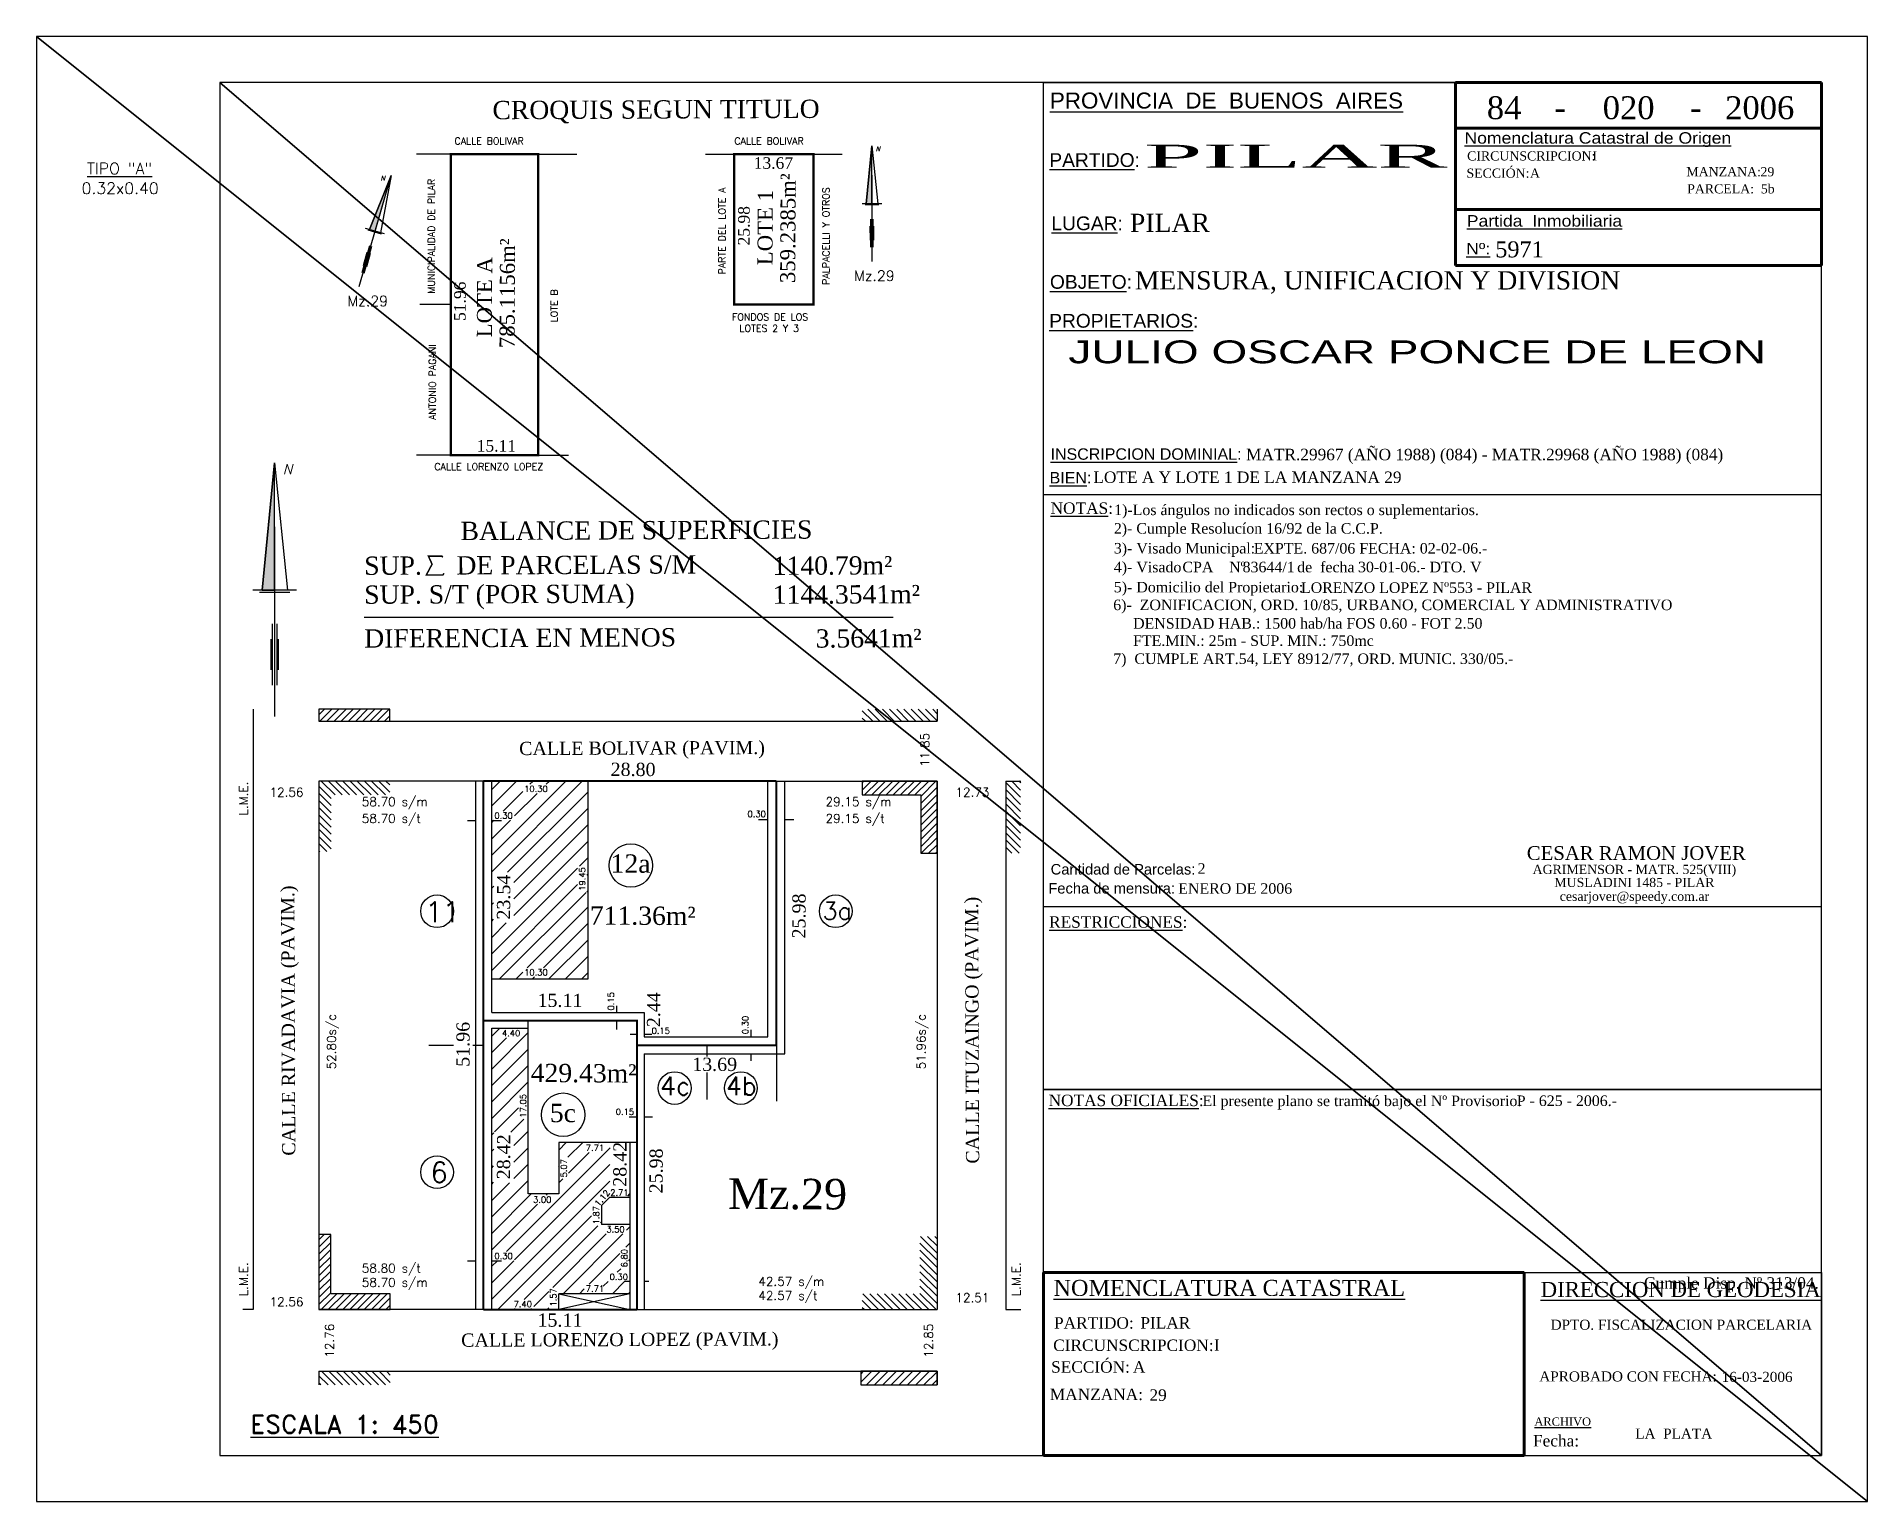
# Model space of a CAD drawing. Extents: x 18 to 418, y -9 to 311.
import ezdxf
from ezdxf.enums import TextEntityAlignment as Align

# ---------------------------------------------------------------- set-up
doc = ezdxf.new("R2010")
doc.units = 0
doc.linetypes.add('ACAD_ISO10W100', pattern=[18.5, 12, -3, 0.5, -3])
doc.layers.get('0').update_dxf_attribs({"linetype": 'CONTINUOUS'})
doc.layers.add('CARATULA', color=7, linetype='CONTINUOUS')
doc.layers.add('OTROS', color=3, linetype='CONTINUOUS')
doc.styles.add('ARIAL', font='Arial')
doc.styles.add('ROMAND', font='romand.shx', dxfattribs={"height": 4})
doc.styles.get("Standard").update_dxf_attribs({"font": 'ISOCP.shx'})
doc.styles.add('STYLE1', font='simplex.shx')
doc.styles.add('STYLE2', font='italic.shx')
doc.styles.add('STYLE6', font='Times New Roman')
doc.styles.add('Time New Roman', font='Times New Roman')
doc.styles.add('Times New Roman', font='Times New Roman')
pattern_1 = [(45, (3108.493, 1582.2333), (-0.7856734, 0.7856734), [])]

msp = doc.modelspace()

# ---------------------------------------------------------------- texts
at = {"linetype": 'CONTINUOUS', "ltscale": 0.01}
for s, height, rotation, style, p in [('CROQUIS SEGUN TITULO', 4, 0.2378, 'STYLE6', (117.55, 292.55)), ('CALLE BOLIVAR', 1.518, 359.9899, 'STYLE1', (109.25, 287.05)), ('CALLE BOLIVAR', 1.518, 359.9899, 'STYLE1', (170.4, 287.05)), ('13.67', 2.53, 359.6998, 'STYLE6', (174.63, 281.75)), ('359.2385m²', 3.289, 89.6998, 'STYLE6', (183.68, 256.75)), ('MUNICIPALIDAD DE PILAR', 1.518, 89.9899, 'STYLE1', (104.96, 254.43)), ('PARTE DEL LOTE A', 1.518, 89.9899, 'STYLE1', (168.45, 258.64)), ('LOTE 1', 3.289, 89.6998, 'STYLE6', (178.73, 260.66)), ('PALPACELLI Y OTROS', 1.518, 89.9899, 'STYLE1', (191.19, 256.36)), ('25.98', 2.53, 89.6998, 'STYLE6', (173.72, 264.98)), ('785.1156m²', 3.289, 89.6998, 'STYLE6', (122.37, 242.54)), ('LOTE A', 3.289, 89.6998, 'STYLE6', (117.42, 244.91)), ('51.96', 2.53, 89.6998, 'STYLE6', (111.67, 248.48)), ('Mz.29', 2.277, 359.9899, 'STYLE1', (196.56, 257.22)), ('Mz.29', 2.277, 359.9899, 'STYLE1', (85.87, 251.7)), ('LOTE B', 1.518, 89.9899, 'STYLE1', (131.79, 248.17)), ('FONDOS DE LOS', 1.518, 359.9899, 'STYLE1', (169.88, 248.57)), ('LOTES 2 Y 3', 1.518, 359.9899, 'STYLE1', (171.51, 246.13)), ('ANTONIO PAGANI', 1.518, 89.9899, 'STYLE1', (105.17, 226.86)), ('15.11', 2.53, 359.6998, 'STYLE6', (114.1, 219.96)), ('CALLE LORENZO LOPEZ', 1.518, 359.9899, 'STYLE1', (104.85, 215.9)), ('BALANCE DE SUPERFICIES', 4, 0.2378, 'STYLE6', (110.58, 200.61)), ('SUP.     DE PARCELAS S/M', 4, 0.2378, 'STYLE6', (89.54, 193.01)), ('1140.79m²', 4, 0.2378, 'STYLE6', (178.78, 193.01)), ('SUP. S/T (POR SUMA)', 4, 0.2378, 'STYLE6', (89.54, 186.69)), ('1144.3541m²', 4, 0.2378, 'STYLE6', (178.78, 186.69)), ('DIFERENCIA EN MENOS', 4, 0.2378, 'STYLE6', (89.54, 177.12)), ('3.5641m²', 4, 0.2378, 'STYLE6', (188.18, 177.12)), ('CALLE BOLIVAR (PAVIM.)', 2.8889, 0.2378, 'STYLE6', (123.39, 153.64)), ('11.85', 1.92, 89.9899, 'STYLE1', (212.97, 151.09)), ('28.80', 2.889, 359.6998, 'STYLE6', (143.36, 149.1)), ('L.M.E.', 1.92, 89.9899, 'STYLE1', (64.11, 140.42)), ('12.56', 1.92, 359.9899, 'STYLE1', (68.85, 144.56)), ('58.70 s/m', 1.92, 359.9899, 'STYLE1', (89, 142.5)), ('10.30', 1.333, 359.9899, 'STYLE1', (124.48, 145.59)), ('29.15 s/m', 1.92, 359.9899, 'STYLE1', (190.33, 142.5)), ('12.73', 1.92, 359.9899, 'STYLE1', (218.71, 144.56)), ('58.70 s/t', 1.92, 359.9899, 'STYLE1', (89, 138.84)), ('0.30', 1.333, 359.9899, 'STYLE1', (117.98, 139.76)), ('0.30', 1.333, 359.9899, 'STYLE1', (173.28, 140.11)), ('29.15 s/t', 1.92, 359.9899, 'STYLE1', (190.33, 138.84)), ('12a', 4, 359.6998, 'STYLE6', (143.35, 127.98)), ('19.45', 1.333, 89.9899, 'STYLE1', (137.83, 124)), ('CALLE RIVADAVIA (PAVIM.)', 2.8889, 90.2378, 'STYLE6', (74.48, 66.13)), ('23.54', 2.889, 89.6998, 'STYLE6', (121.4, 117.7)), ('11', 4.444, 359.9899, 'STYLE1', (102.86, 117.17)), ('711.36m²', 4, 359.6998, 'STYLE6', (138.81, 116.62)), ('25.98', 2.889, 89.6998, 'STYLE6', (185.93, 113.58)), ('3a', 3.811, 359.9899, 'STYLE1', (189.69, 117.72)), ('CALLE ITUZAINGO (PAVIM.)', 2.8889, 90.2378, 'STYLE6', (223.9, 64.4)), ('10.30', 1.333, 359.9899, 'STYLE1', (124.48, 105.52)), ('15.11', 2.889, 359.6998, 'STYLE6', (127.38, 98.65)), ('0.15', 1.333, 89.9899, 'STYLE1', (144.1, 97.85)), ('2.44', 2.889, 89.6998, 'STYLE6', (154.18, 94.2)), ('52.80s/c', 1.92, 89.9899, 'STYLE1', (83.32, 84.98)), ('0.30', 1.333, 89.9899, 'STYLE1', (173.45, 92.67)), ('51.96s/c', 1.92, 89.9899, 'STYLE1', (212.16, 84.98)), ('51.96', 2.889, 89.6998, 'STYLE6', (112.52, 85.54)), ('4.40', 1.333, 359.9899, 'STYLE1', (119.62, 92.22)), ('0.15', 1.333, 359.9899, 'STYLE1', (152.32, 92.74)), ('429.43m²', 4, 359.6998, 'STYLE6', (125.89, 82.22)), ('13.69', 2.889, 359.6998, 'STYLE6', (161.18, 84.67)), ('4c', 4.011, 359.9899, 'STYLE1', (154.22, 79.36)), ('4b', 4.011, 359.9899, 'STYLE1', (168.57, 79.36)), ('17.05', 1.333, 89.9899, 'STYLE1', (124.92, 74.45)), ('5c', 4, 359.6998, 'STYLE6', (130.08, 73.47)), ('0.15', 1.333, 359.9899, 'STYLE1', (144.49, 75.05)), ('28.42', 2.889, 89.6998, 'STYLE6', (121.4, 60.96)), ('7.71', 1.333, 359.9899, 'STYLE1', (137.95, 67.18)), ('28.42', 2.889, 89.6998, 'STYLE6', (146.82, 59.33)), ('6', 4.44, 359.9899, 'STYLE1', (103.99, 60.25)), ('5.07', 1.333, 89.9899, 'STYLE1', (133.81, 61.38)), ('25.98', 2.889, 89.6998, 'STYLE6', (154.71, 57.89)), ('Mz.29', 6.667, 359.6998, 'STYLE6', (169.01, 54.51)), ('3.00', 1.333, 359.9899, 'STYLE1', (126.43, 55.85)), ('1.12', 1.333, 49.848, 'STYLE1', (140.72, 54.91)), ('2.71', 1.333, 359.9899, 'STYLE1', (143.28, 57.39)), ('1.87', 1.333, 89.9899, 'STYLE1', (140.88, 51.12)), ('3.50', 1.333, 359.9899, 'STYLE1', (142.44, 49.36)), ('0.30', 1.333, 359.9899, 'STYLE1', (117.98, 43.53)), ('6.80', 1.333, 89.9899, 'STYLE1', (147.01, 41.73)), ('L.M.E.', 1.92, 89.9899, 'STYLE1', (64.11, 35.4)), ('58.80 s/t', 1.92, 359.9899, 'STYLE1', (89, 40.58)), ('0.30', 1.333, 359.9899, 'STYLE1', (143.14, 38.98)), ('L.M.E.', 1.92, 89.9899, 'STYLE1', (232.92, 35.4)), ('58.70 s/m', 1.92, 359.9899, 'STYLE1', (89, 37.48)), ('1.57', 1.333, 89.9899, 'STYLE1', (131.52, 33.17)), ('7.71', 1.333, 359.9899, 'STYLE1', (137.95, 36.4)), ('42.57 s/m', 1.92, 359.9899, 'STYLE1', (175.65, 37.7)), ('42.57 s/t', 1.92, 359.9899, 'STYLE1', (175.65, 34.6)), ('12.51', 1.92, 359.9899, 'STYLE1', (218.71, 34.14)), ('12.56', 1.92, 359.9899, 'STYLE1', (68.85, 33.24)), ('7.40', 1.333, 359.9899, 'STYLE1', (122.17, 33.04)), ('12.76', 1.92, 89.9899, 'STYLE1', (82.91, 22.01)), ('15.11', 2.889, 359.6998, 'STYLE6', (127.38, 28.79)), ('12.85', 1.92, 89.9899, 'STYLE1', (213.8, 22.01)), ('CALLE LORENZO LOPEZ (PAVIM.)', 2.8889, 0.2378, 'STYLE6', (110.72, 24.38))]:
    msp.add_text(s, height=height, rotation=rotation, dxfattribs=dict(at, style=style)).set_placement(p)
at = {"style": 'STYLE2'}
for height, p in [(0.991, (201.28, 285.3)), (0.991, (93.12, 278.9)), (2.18, (71.73, 214.35))]:
    msp.add_text('N', height=height, rotation=359.9767, dxfattribs=at).set_placement(p, align=Align.BOTTOM_LEFT)
at = {"layer": 'CARATULA', "color": 2, "style": 'ROMAND'}
for s, p in [('%%uTIPO "A"', (28.97, 280.53)), ('0.32x0.40', (27.79, 276.23))]:
    msp.add_text(s, height=2.5, dxfattribs=at).set_placement(p)
at = {"layer": 'CARATULA', "color": 3, "linetype": 'CONTINUOUS', "style": 'ROMAND'}
msp.add_text('%%UESCALA 1: 450', height=4, dxfattribs=at).set_placement((64.66, 5.45))

# ---------------------------------------------------------------- blocks, each defined once
blk = doc.blocks.new('MENS-V1-MA')
at = {"layer": 'CARATULA', "color": 8}
for p, q in [((0, 90), (90, 90)), ((0, 90), (90, 90)), ((0, 0), (0, 90)), ((90, 50), (90, 90)), ((90, 90), (90, 50)), ((90, 50), (170, 50)), ((170, 0), (170, 50)), ((0, 0), (170, 0)), ((0, 0), (170, 0))]:
    blk.add_line(p, q, dxfattribs=at)
at = {"layer": 'CARATULA', "color": 2, "style": 'ARIAL'}
for s, height, p in [('%%uPROVINCIA  DE  BUENOS  AIRES', 3.5, (1.39, 84.29)), ('%%uPARTIDO%%U:', 3, (1.27, 71.54)), ('%%uLUGAR%%U:', 3, (1.72, 57.71)), ('%%uOBJETO%%U:', 3, (1.4, 44.92)), ('%%UPROPIETARIOS%%U:', 3, (1.24, 36.42)), ('%%uINSCRIPCION DOMINIAL%%U:', 2.5, (1.54, 7.56)), ('%%uBIEN%%U:', 2.5, (1.33, 2.39))]:
    blk.add_text(s, height=height, dxfattribs=at).set_placement(p)
at = {"layer": 'CARATULA', "color": 3, "style": 'Time New Roman', "width": 2.122402}
blk.add_attdef('PARTIDO', text='', height=5, dxfattribs=at).set_placement((21.95, 71.39), (88.23, 71.39), align=Align.FIT)
at = {"layer": 'CARATULA', "color": 3, "style": 'Time New Roman'}
for tag, p, height in [('LUGAR', (18.87, 57.31), 4), ('OBJETO', (19.93, 44.75), 4), ('INSCRIPCIONDOMINIAL', (44.25, 7.46), 2.5), ('BIEN', (10.89, 2.5), 2.5)]:
    blk.add_attdef(tag, p, '', height=height, dxfattribs=at)
at = {"layer": 'CARATULA', "color": 6, "style": 'ARIAL'}
for tag, width, p, p2 in [('PROPIETARIORENGLÓN1', 1.798407, (5.41, 28.64), (157.87, 28.64)), ('PROPIETARIORENGLÓN2', 1.805511, (5.41, 20.74), (160.09, 20.74)), ('PROPIETARIORENGLÓN3', 1.807334, (5.41, 12.32), (160.34, 12.32))]:
    blk.add_attdef(tag, text='', height=5, dxfattribs=dict(at, width=width)).set_placement(p, p2, align=Align.FIT)
blk = doc.blocks.new('MENS-V4-MA')
at = {"layer": 'CARATULA', "color": 8}
for p, q in [((0, 40), (170, 40)), ((0, 40), (170, 40)), ((0, 0), (0, 40)), ((170, 0), (170, 40)), ((0, 0), (170, 0)), ((170, 0), (0, 0))]:
    blk.add_line(p, q, dxfattribs=at)
at = {"layer": 'CARATULA', "color": 2, "style": 'Time New Roman'}
blk.add_text('%%uRESTRICCIONES%%U:', height=2.5, dxfattribs=at).set_placement((1.22, 35.33))
at = {"layer": 'CARATULA', "color": 3, "style": 'Time New Roman'}
for tag, p in [('RESTRICCION01', (1.84, 30.77)), ('RESTRICCION02', (1.84, 27.01)), ('RESTRICCION03', (1.84, 23.14)), ('RESTRICCION04', (1.84, 19.26)), ('RESTRICCION05', (1.84, 15.34)), ('RESTRICCION06', (1.84, 11.47)), ('RESTRICCION07', (1.84, 7.56)), ('RESTRICCION08', (1.84, 3.65))]:
    blk.add_attdef(tag, p, '', height=2.3, dxfattribs=at)
blk = doc.blocks.new('MENS-V5-MA')
at = {"layer": 'CARATULA', "color": 8}
for p, q in [((0, 40), (170, 40)), ((0, 0), (0, 40)), ((170, 0), (170, 40)), ((0, 0), (170, 0))]:
    blk.add_line(p, q, dxfattribs=at)
at = {"layer": 'CARATULA', "color": 2, "style": 'Time New Roman'}
blk.add_text('%%UNOTAS OFICIALES%%U:', height=2.5, dxfattribs=at).set_placement((1.1, 36.36))
at = {"layer": 'CARATULA', "color": 3, "style": 'Time New Roman'}
blk.add_text('El presente plano se tramitó bajo el Nº Provisorio:', height=2.3, dxfattribs=at).set_placement((34.73, 36.36))
for tag, p in [('NROPROVISORIO', (103.39, 36.38)), ('NOTAOFICIAL01', (1.43, 31.27)), ('NOTAOFICIAL02', (1.64, 27.52)), ('NOTAOFICIAL03', (1.64, 24.04)), ('NOTAOFICIAL04', (1.64, 20.53)), ('NOTAOFICIAL05', (1.63, 16.8)), ('NOTAOFICIAL06', (1.64, 12.93)), ('NOTAOFICIAL07', (1.64, 9.11)), ('NOTAOFICIAL08', (1.64, 5.28))]:
    blk.add_attdef(tag, p, '', height=2.3, dxfattribs=at)
blk = doc.blocks.new('MENS-V6-MA')
at = {"layer": 'CARATULA', "color": 8, "lineweight": 80}
for p, q in [((105, 40), (0, 40)), ((0, 40), (0, 0)), ((105, 0), (105, 40)), ((105, 0), (0, 0))]:
    blk.add_line(p, q, dxfattribs=at)
at = {"layer": 'CARATULA', "color": 3, "style": 'Time New Roman'}
blk.add_text('%%UNOMENCLATURA CATASTRAL', height=3.5, dxfattribs=at).set_placement((2.19, 34.89))
at = {"layer": 'CARATULA', "color": 2, "linetype": 'CONTINUOUS', "lineweight": 25, "style": 'Times New Roman'}
for s, p in [('PARTIDO:', (2.29, 27.74)), ('CIRCUNSCRIPCION:', (2.12, 22.86))]:
    blk.add_text(s, height=2.5, dxfattribs=at).set_placement(p)
at = {"layer": 'CARATULA', "color": 3, "linetype": 'CONTINUOUS', "lineweight": 25, "style": 'Times New Roman'}
for tag, p in [('EXALTACION_DE_LA_CRUZ_XXXXXXX', (21.16, 27.76)), ('XXXXX', (86.53, 27.9)), ('XXXX', (37.22, 22.92)), ('XXXXXX', (86.31, 22.76)), ('XXX', (19.53, 18.12)), ('XXXXXX', (86.28, 17.66)), ('XXXXX', (20.19, 13.15)), ('XXXXXX', (17.83, 8.07))]:
    blk.add_attdef(tag, p, '', height=2.5, dxfattribs=at)
at = {"layer": 'CARATULA', "color": 2, "linetype": 'CONTINUOUS', "lineweight": 25, "style": 'Times New Roman'}
for tag, p in [('FRACCIÓN:', (65.91, 27.9)), ('PARCELA:', (65.67, 17.66)), ('CHACRA:', (1.82, 13.15))]:
    blk.add_attdef(tag, p, '', height=2.5, dxfattribs=at)
for tag, p in [('MANZANA:', (85.78, 22.76)), ('SECCIÓN:', (18.87, 18.12)), ('QUINTA:', (17.37, 8.07))]:
    blk.add_attdef(tag, text='', height=2.5, dxfattribs=at).set_placement(p, align=Align.RIGHT)
at = {"layer": 'CARATULA', "color": 3, "style": 'Time New Roman'}
blk.add_attdef('LOCALIDADFECHA', (3.81, 2.82), '', height=2.2, dxfattribs=at)
blk = doc.blocks.new('MENS-V3-MA')
at = {"layer": 'CARATULA', "color": 8}
for p, q in [((0, 90), (170, 90)), ((0, 0), (0, 90)), ((170, 0), (170, 90)), ((0, 0), (170, 0))]:
    blk.add_line(p, q, dxfattribs=at)
at = {"layer": 'CARATULA', "color": 2}
for s, height, style, p in [('%%UNOTAS%%U:', 2.5, 'Time New Roman', (1.54, 85.74)), ('Cantidad de Parcelas:', 2.3, 'ARIAL', (1.56, 6.95)), ('Fecha de mensura:', 2.3, 'ARIAL', (1.05, 2.79))]:
    blk.add_text(s, height=height, dxfattribs=dict(at, style=style)).set_placement(p)
at = {"layer": 'CARATULA', "color": 3, "style": 'Time New Roman'}
for s, p in [('2)- Cumple Resolucíon 16/92 de la C.C.P.', (15.36, 81.42)), ('3)- Visado Municipal:', (15.36, 77.09)), ('4)- Visado            Nº             de  fecha', (15.36, 72.97)), ('5)- Domicilio del Propietario:', (15.36, 68.59))]:
    blk.add_text(s, height=2.3, dxfattribs=at).set_placement(p)
for tag, p in [('NOTA1', (15.43, 85.47)), ('VISADOMUNICIPALNº', (45.93, 77.06)), ('CPA/CPI', (30.34, 72.97)), ('NºDEVISADO', (43.49, 72.97)), ('FECHADEVISADO', (65.99, 72.97)), ('DOMICILIOPROPIETARIO', (56.25, 68.48)), ('NOTA06', (15.22, 64.71)), ('NOTA07', (15.22, 60.66)), ('NOTA08', (15.22, 56.89)), ('NOTA09', (15.22, 52.93)), ('NOTA10', (15.22, 49.16)), ('NOTA11', (15.22, 45.41)), ('NOTA12', (15.22, 41.6)), ('NOTA13', (15.22, 37.73)), ('NOTA14', (15.22, 34.37)), ('NOTA15', (15.22, 30.83)), ('NOTA16', (15.22, 27.59)), ('NOTA17', (15.22, 24.04)), ('NOTA18', (15.22, 20.6)), ('CANTIDADPARCELAS', (33.66, 7.11)), ('FECHAMENSURA', (29.43, 2.74))]:
    blk.add_attdef(tag, p, '', height=2.3, dxfattribs=at)
at = {"layer": 'CARATULA', "color": 4, "style": 'Time New Roman'}
blk.add_attdef('NOMBREPROFESIONAL', text='', height=3, dxfattribs=at).set_placement((129.51, 10.15), align=Align.CENTER)
at = {"layer": 'CARATULA', "color": 2, "style": 'Time New Roman'}
for tag, p in [('TITULO-MATRICULANº', (129.09, 7.06)), ('DOMICILIOPROFESIONAL', (129.09, 4.22)), ('E-MAIL', (129.09, 1.2))]:
    blk.add_attdef(tag, text='', height=2, dxfattribs=at).set_placement(p, align=Align.CENTER)
blk = doc.blocks.new('MENS-V7-MA')
at = {"layer": 'CARATULA', "color": 8}
for p, q in [((0, 40), (65, 40)), ((0, 40), (0, 0)), ((65, 40), (65, 0)), ((0, 0), (65, 0))]:
    blk.add_line(p, q, dxfattribs=at)
at = {"layer": 'CARATULA', "color": 3, "style": 'Time New Roman'}
blk.add_text('%%uARCHIVO', height=1.8, dxfattribs=at).set_placement((2.24, 6.53))
at = {"layer": 'CARATULA', "color": 2, "style": 'Time New Roman'}
blk.add_text('Fecha:', height=2.5, dxfattribs=at).set_placement((1.95, 2))
at = {"layer": 'CARATULA', "color": 3, "insert": (26.2, 38.97), "char_height": 2.5, "width": 38.7986, "attachment_point": 1}
blk.add_mtext('\\fRomantic|b0|i0|c2|p2;\\C2;Cumple Disp. Nº 313/04.', dxfattribs=at)
at = {"layer": 'CARATULA', "color": 3, "style": 'Time New Roman'}
blk.add_attdef('FILEFECHA', (11.72, 1.86), '', height=2.5, dxfattribs=at)
blk = doc.blocks.new('MENS-V2-MA')
at = {"layer": 'CARATULA', "color": 8, "lineweight": 80}
for p, q in [((0, 40), (80, 40)), ((0, 40), (0, 0)), ((80, 40), (80, 0)), ((80, 30), (0, 30)), ((0, 12.26), (80, 12.26)), ((0, 0), (80, 0))]:
    blk.add_line(p, q, dxfattribs=at)
at = {"layer": 'CARATULA', "color": 3, "style": 'Time New Roman'}
for p in [(21.63, 32.04), (51.25, 32.04)]:
    blk.add_text('-', height=5, dxfattribs=at).set_placement(p)
at = {"layer": 'CARATULA', "color": 2, "style": 'ARIAL', "width": 1.1}
for s, p in [('%%uNomenclatura Catastral de Origen', (1.97, 26.62)), ('%%uPartida  Inmobiliaria', (2.48, 8.5)), ('%%UNº:', (2.35, 2.41))]:
    blk.add_text(s, height=2.5, dxfattribs=at).set_placement(p)
at = {"layer": 'CARATULA', "color": 2, "lineweight": 25, "style": 'Times New Roman'}
blk.add_text('CIRCUNSCRIPCION:', height=2, dxfattribs=at).set_placement((2.55, 22.94))
at = {"layer": 'CARATULA', "color": 3, "style": 'Time New Roman'}
for tag, p in [('XXX', (10.62, 31.97)), ('XXXX', (37.84, 31.97)), ('XXXX', (66.48, 31.97))]:
    blk.add_attdef(tag, text='', height=5, dxfattribs=at).set_placement(p, align=Align.CENTER)
at = {"layer": 'CARATULA', "color": 3, "linetype": 'CONTINUOUS', "lineweight": 25, "style": 'Times New Roman'}
for tag, p, height in [('XXXX', (29.92, 22.95), 2), ('XXXXX', (66.74, 23.08), 2), ('XXXXX', (16.28, 19.18), 2), ('XXXXX', (66.65, 19.49), 2), ('XXXXX', (16.15, 15.57), 2), ('XXXXXX', (66.72, 15.75), 2), ('1234567890123456789012345', (8.71, 1.78), 3.5)]:
    blk.add_attdef(tag, p, '', height=height, dxfattribs=at)
at = {"layer": 'CARATULA', "color": 2, "linetype": 'CONTINUOUS', "lineweight": 25, "style": 'Times New Roman'}
for tag, p in [('FRACCIÓN:', (50.63, 23.08)), ('SECCIÓN:', (2.41, 19.18)), ('MANZANA:', (50.45, 19.49)), ('CHACRA:', (2.41, 15.57)), ('PARCELA:', (50.63, 15.75))]:
    blk.add_attdef(tag, p, '', height=2, dxfattribs=at)
blk = doc.blocks.new('NORTH')
blk.add_hatch(color=256).paths.add_polyline_path([(371.3, 0), (185, 18.5), (185, 0)], flags=0)
for p, q in [((185, -31.9), (185, 31.9)), ((0, 0), (371.3, 0)), ((45.6, 3.5), (135.6, 3.5)), ((68.1, 5.5), (113.1, 5.5)), ((181.5, -22.2), (181.5, 22.2)), ((185, 18.5), (371.3, 0)), ((371.3, 0), (185, -18.5)), ((45.6, -3.5), (135.6, -3.5)), ((68.1, -5.5), (113.1, -5.5))]:
    blk.add_line(p, q)
blk.add_lwpolyline([(371.3, 0), (185, 18.5), (185, 0)], close=True)
blk = doc.blocks.new('SELLO-11')
at = {"layer": 'CARATULA', "color": 0, "style": 'Time New Roman'}
for s, height, p in [('%%uDIRECCION DE GEODESIA', 3.3, (2.24, 32.54)), ('DPTO. FISCALIZACION PARCELARIA', 2.2, (4.43, 25.4)), ('APROBADO CON FECHA:', 2.2, (1.95, 14.1)), ('LA  PLATA', 2.2, (22.92, 1.61))]:
    blk.add_text(s, height=height, dxfattribs=at).set_placement(p)
blk.add_attdef('FILEFECHA', (41.79, 14), '', height=2.2, dxfattribs=at)

# ---------------------------------------------------------------- hatches: boundary and pattern name
h = msp.add_hatch()
h.set_pattern_fill('ANSI31', color=256, scale=8.88888, angle=270, style=0, pattern_type=2)
h.set_pattern_definition([(315, (3108.493, 1582.2333), (0.7856734, 0.7856734), [])])
h.paths.add_polyline_path([(95.1, 147.96), (79.65, 147.96), (79.65, 132.57), (82.34, 132.57), (82.34, 144.94), (95.1, 144.94)], flags=0)
h.paths.add_polyline_path([(214.69, 163.65), (198.35, 163.65), (198.35, 161.04), (214.69, 161.04)], flags=0)
h.paths.add_polyline_path([(232.96, 147.96), (229.7, 147.96), (229.7, 132.19), (232.89, 132.19)], flags=0)
h.paths.add_polyline_path([(214.69, 48.49), (210.93, 48.49), (210.93, 35.93), (198.35, 35.93), (198.35, 32.49), (214.69, 32.49)], flags=0)
h.paths.add_polyline_path([(95.23, 19.03), (79.65, 19.03), (79.65, 16.06), (95.23, 16.06)], flags=0)
h = msp.add_hatch()
h.set_pattern_fill('ANSI31', color=256, scale=8.88888, style=0, pattern_type=2)
h.set_pattern_definition(pattern_1)
h.paths.add_polyline_path([(95.1, 163.65), (79.65, 163.65), (79.65, 161.04), (95.1, 161.04)], flags=0)
h = msp.add_hatch()
h.set_pattern_fill('ANSI31', color=256, scale=0.8, style=0, pattern_type=2)
h.paths.add_polyline_path([(138.46, 104.74), (138.46, 105.18), (117.39, 105.18), (117.39, 104.74)], flags=0)
h.paths.add_polyline_path([(117.39, 105.18), (129.89, 105.18), (124.15, 105.18), (124.15, 107.18), (117.39, 107.18), (117.39, 105.18)], flags=0)
h.paths.add_polyline_path([(129.89, 105.18), (138.46, 105.18), (138.46, 107.18), (138.46, 107.18), (124.15, 107.18), (129.89, 107.18)], flags=0)
h.paths.add_polyline_path([(117.39, 107.18), (138.46, 107.18), (138.46, 116.96), (117.39, 116.96)], flags=0)
h.paths.add_polyline_path([(117.39, 116.96), (122.19, 116.96), (117.78, 116.99), (117.84, 128.06), (117.39, 128.06), (117.39, 116.99)], flags=0)
h.paths.add_polyline_path([(122.19, 116.96), (138.46, 116.96), (138.46, 123.66), (122.23, 123.66)], flags=0)
h.paths.add_polyline_path([(122.23, 123.66), (138.16, 123.66), (136.16, 123.66), (136.16, 128.03), (136.16, 128.06), (117.84, 128.06), (122.25, 128.03), (122.23, 123.66)], flags=0)
h.paths.add_polyline_path([(138.16, 123.66), (138.46, 123.66), (138.46, 129.41), (138.46, 129.41), (136.16, 129.41), (138.16, 129.41)], flags=0)
h.paths.add_polyline_path([(117.39, 128.06), (136.16, 128.06), (136.16, 129.41), (117.39, 129.41)], flags=0)
h.paths.add_polyline_path([(117.39, 129.41), (138.46, 129.41), (138.46, 139.42), (117.39, 139.42)], flags=0)
h.paths.add_polyline_path([(117.39, 139.42), (122.38, 139.42), (117.65, 139.42), (117.65, 141.42), (117.39, 141.42), (117.39, 139.42)], flags=0)
h.paths.add_polyline_path([(122.38, 139.42), (138.46, 139.42), (138.46, 141.42), (138.46, 141.42), (117.65, 141.42), (122.38, 141.42)], flags=0)
h.paths.add_polyline_path([(117.39, 141.42), (138.46, 141.42), (138.46, 145.26), (117.39, 145.26)], flags=0)
h.paths.add_polyline_path([(117.39, 145.26), (129.89, 145.26), (124.15, 145.26), (124.15, 147.26), (117.39, 147.26), (117.39, 145.26)], flags=0)
h.paths.add_polyline_path([(129.89, 145.26), (138.46, 145.26), (138.46, 147.26), (138.46, 147.26), (124.15, 147.26), (129.89, 147.26)], flags=0)
h.paths.add_polyline_path([(117.39, 147.26), (138.46, 147.26), (138.46, 147.96), (117.39, 147.96)], flags=0)
h = msp.add_hatch()
h.set_pattern_fill('ANSI31', color=256, scale=8.88888, style=0, pattern_type=2)
h.set_pattern_definition(pattern_1)
h.paths.add_polyline_path([(214.69, 147.96), (198.35, 147.96), (198.35, 144.94), (211.11, 144.94), (211.11, 132.19), (214.69, 132.19)], flags=0)
h = msp.add_hatch()
h.set_pattern_fill('ANSI31', color=256, scale=0.8, style=0, pattern_type=2)
h.paths.add_polyline_path([(117.39, 32.49), (132.02, 32.49), (132.02, 32.71), (117.39, 32.71)], flags=0)
h.paths.add_polyline_path([(117.39, 32.71), (126.56, 32.71), (121.83, 32.71), (121.84, 34.71), (117.39, 34.71), (117.39, 32.71)], flags=0)
h.paths.add_polyline_path([(126.56, 32.71), (132.02, 32.71), (132.02, 32.83), (126.56, 32.83)], flags=0)
h.paths.add_polyline_path([(126.56, 32.83), (131.85, 32.83), (129.85, 32.83), (129.85, 34.71), (129.85, 34.71), (121.84, 34.71), (126.57, 34.71), (126.56, 32.83)], flags=0)
h.paths.add_polyline_path([(131.85, 32.83), (132.02, 32.83), (132.02, 35.98), (147.59, 35.98), (147.59, 36.07), (131.86, 36.07), (131.86, 35.98)], flags=0)
h.paths.add_polyline_path([(117.39, 34.71), (129.85, 34.71), (129.86, 37.31), (117.39, 37.31)], flags=0)
h.paths.add_polyline_path([(131.86, 36.07), (141.77, 36.07), (137.61, 36.07), (137.61, 37.31), (137.61, 37.31), (129.86, 37.31), (131.86, 37.31), (131.86, 36.07)], flags=0)
h.paths.add_polyline_path([(141.77, 36.07), (147.59, 36.07), (147.59, 38.07), (147.59, 38.07), (137.61, 38.07), (141.77, 38.07)], flags=0)
h.paths.add_polyline_path([(117.39, 37.31), (137.61, 37.31), (137.61, 38.07), (117.39, 38.07)], flags=0)
h.paths.add_polyline_path([(117.39, 38.07), (147.59, 38.07), (147.59, 38.65), (117.39, 38.65)], flags=0)
h.paths.add_polyline_path([(117.39, 38.65), (147.54, 38.65), (142.81, 38.65), (142.81, 40.65), (117.39, 40.65), (117.39, 38.65)], flags=0)
h.paths.add_polyline_path([(147.54, 38.65), (147.59, 38.65), (147.59, 40.65), (147.59, 40.65), (142.81, 40.65), (147.54, 40.65)], flags=0)
h.paths.add_polyline_path([(117.39, 40.65), (147.59, 40.65), (147.59, 41.4), (117.39, 41.4)], flags=0)
h.paths.add_polyline_path([(117.39, 41.4), (147.35, 41.4), (145.35, 41.4), (145.35, 43.19), (117.39, 43.19), (117.39, 41.4)], flags=0)
h.paths.add_polyline_path([(147.35, 41.4), (147.59, 41.4), (147.59, 46.13), (147.59, 46.13), (145.35, 46.13), (147.35, 46.13)], flags=0)
h.paths.add_polyline_path([(117.39, 43.19), (122.38, 43.19), (117.65, 43.19), (117.65, 45.19), (117.39, 45.19), (117.39, 43.19)], flags=0)
h.paths.add_polyline_path([(122.38, 43.19), (145.35, 43.19), (145.35, 45.19), (145.35, 45.19), (117.65, 45.19), (122.38, 45.19)], flags=0)
h.paths.add_polyline_path([(117.39, 45.19), (145.35, 45.19), (145.35, 46.13), (117.39, 46.13)], flags=0)
h.paths.add_polyline_path([(117.39, 46.13), (147.59, 46.13), (147.59, 49.03), (117.39, 49.03)], flags=0)
h.paths.add_polyline_path([(117.39, 49.03), (146.84, 49.03), (142.11, 49.03), (142.11, 50.79), (117.39, 50.79), (117.39, 49.03)], flags=0)
h.paths.add_polyline_path([(146.84, 49.03), (147.59, 49.03), (147.59, 51.03), (147.59, 51.03), (142.11, 51.03), (146.84, 51.03)], flags=0)
h.paths.add_polyline_path([(117.39, 50.79), (141.22, 50.79), (139.22, 50.79), (139.22, 55.26), (117.39, 55.26), (117.39, 50.79)], flags=0)
h.paths.add_polyline_path([(141.22, 50.79), (142.11, 50.79), (142.11, 51.03), (141.22, 51.03)], flags=0)
h.paths.add_polyline_path([(141.22, 51.03), (147.59, 51.03), (147.59, 51.09), (141.22, 51.09)], flags=0)
h.paths.add_polyline_path([(141.22, 51.09), (141.38, 51.09), (141.38, 54.98), (141.38, 55.16), (141.22, 54.98)], flags=0)
h.paths.add_polyline_path([(139.78, 55.26), (139.78, 55.26), (139.22, 55.26)], flags=0)
h.paths.add_polyline_path([(117.39, 55.26), (139.78, 55.26), (139.48, 55.52), (117.39, 55.52)], flags=0)
h.paths.add_polyline_path([(117.39, 55.52), (130.83, 55.52), (126.1, 55.52), (126.1, 57.52), (117.39, 57.52), (117.39, 55.52)], flags=0)
h.paths.add_polyline_path([(130.83, 55.52), (139.48, 55.52), (139.24, 55.73), (140.75, 57.52), (140.75, 57.52), (126.1, 57.52), (130.83, 57.52), (130.83, 55.73)], flags=0)
h.paths.add_polyline_path([(141.84, 55.71), (143.13, 57), (142.93, 57)], flags=0)
h.paths.add_polyline_path([(147.59, 57), (143.13, 57)], flags=0)
h.paths.add_polyline_path([(142.93, 57), (147.59, 57), (147.59, 57.06), (142.98, 57.06)], flags=0)
h.paths.add_polyline_path([(142.98, 57.06), (147.11, 57.06), (142.98, 57.06)], flags=0)
h.paths.add_polyline_path([(147.11, 57.06), (147.59, 57.06), (147.59, 58.59), (147.11, 58.6), (147.11, 58.59)], flags=0)
h.paths.add_polyline_path([(117.39, 57.52), (140.75, 57.52), (140.95, 57.76), (117.39, 57.76)], flags=0)
h.paths.add_polyline_path([(117.39, 57.76), (132.02, 57.76), (125.35, 57.76), (125.35, 60.22), (117.39, 60.22)], flags=0)
h.paths.add_polyline_path([(132.02, 57.76), (140.95, 57.76), (141.96, 58.95), (132.02, 58.95)], flags=0)
h.paths.add_polyline_path([(142.95, 58.12), (142.95, 58.95), (141.96, 58.95)], flags=0)
h.paths.add_polyline_path([(132.02, 58.95), (142.95, 58.95), (142.95, 59.06), (132.02, 59.06)], flags=0)
h.paths.add_polyline_path([(143.2, 59.06), (143.2, 59.06), (142.95, 59.06)], flags=0)
h.paths.add_polyline_path([(132.02, 59.06), (143.2, 59.06), (143.21, 61.05), (132.02, 61.05)], flags=0)
h.paths.add_polyline_path([(117.39, 60.22), (122.19, 60.22), (117.78, 60.24), (117.84, 71.31), (117.39, 71.31), (117.39, 60.24)], flags=0)
h.paths.add_polyline_path([(122.19, 60.22), (125.35, 60.22), (125.35, 71.29), (125.35, 71.31), (117.84, 71.31), (122.25, 71.29)], flags=0)
h.paths.add_polyline_path([(132.02, 61.05), (134.14, 61.05), (132.14, 61.05), (132.14, 65.78), (132.02, 65.78), (132.02, 61.05)], flags=0)
h.paths.add_polyline_path([(134.14, 61.05), (143.21, 61.05), (143.23, 65.78), (143.23, 65.78), (132.14, 65.78), (134.14, 65.78)], flags=0)
h.paths.add_polyline_path([(132.02, 65.78), (143.23, 65.78), (143.24, 66.85), (132.02, 66.85)], flags=0)
h.paths.add_polyline_path([(132.02, 66.85), (141.77, 66.85), (137.61, 66.85), (137.61, 68.85), (132.02, 68.85), (132.02, 66.85)], flags=0)
h.paths.add_polyline_path([(141.77, 66.85), (143.24, 66.85), (143.25, 68.85), (143.25, 68.85), (137.61, 68.85), (141.77, 68.85)], flags=0)
h.paths.add_polyline_path([(132.02, 68.85), (143.25, 68.85), (143.25, 69.02), (132.02, 69.02)], flags=0)
h.paths.add_polyline_path([(117.39, 71.31), (125.35, 71.31), (125.35, 74.12), (117.39, 74.12)], flags=0)
h.paths.add_polyline_path([(117.39, 74.12), (125.25, 74.12), (123.25, 74.12), (123.25, 79.87), (117.39, 79.87), (117.39, 74.12)], flags=0)
h.paths.add_polyline_path([(125.25, 74.12), (125.35, 74.12), (125.35, 79.87), (125.35, 79.87), (123.25, 79.87), (125.25, 79.87)], flags=0)
h.paths.add_polyline_path([(117.39, 79.87), (125.35, 79.87), (125.35, 91.89), (117.39, 91.89)], flags=0)
h.paths.add_polyline_path([(117.39, 91.89), (124.02, 91.89), (119.29, 91.89), (119.29, 93.89), (117.39, 93.89), (117.39, 91.89)], flags=0)
h.paths.add_polyline_path([(124.02, 91.89), (125.35, 91.89), (125.35, 93.89), (125.35, 93.89), (119.29, 93.89), (124.02, 93.89)], flags=0)
h.paths.add_polyline_path([(117.39, 93.89), (125.35, 93.89), (125.35, 93.99), (117.39, 93.99)], flags=0)
h = msp.add_hatch()
h.set_pattern_fill('ANSI31', color=256, scale=8.88888, style=0, pattern_type=2)
h.set_pattern_definition(pattern_1)
h.paths.add_polyline_path([(95.23, 35.93), (82.24, 35.93), (82.24, 48.9), (79.65, 48.9), (79.65, 32.49), (95.23, 32.49)], flags=0)
h = msp.add_hatch()
h.set_pattern_fill('ANSI31', color=256, scale=0.4, style=0, pattern_type=2)
h.paths.add_polyline_path([(214.69, 19.03), (198.03, 19.03), (198.03, 16.06), (214.69, 16.06)], flags=0)

# ---------------------------------------------------------------- linework, layer by layer
at = {"ltscale": 0.01}
for p, q in [((108.44, 284.91), (100.94, 284.91)), ((127.55, 284.91), (135.99, 284.91)), ((164.06, 284.91), (170.38, 284.91)), ((187.7, 284.91), (193.95, 284.91)), ((108.44, 252.05), (101.67, 252.05)), ((108.44, 219.18), (100.94, 219.18)), ((127.55, 219.18), (134.15, 219.18)), ((65.29, 163.65), (65.29, 32.49)), ((79.65, 163.65), (79.65, 161.04)), ((79.65, 161.04), (214.69, 161.04)), ((214.69, 163.65), (214.69, 161.04)), ((79.65, 147.96), (79.65, 32.49)), ((115.58, 147.96), (79.65, 147.96)), ((113.92, 32.49), (113.92, 147.96)), ((117.39, 97.43), (117.39, 147.96)), ((138.46, 104.74), (138.46, 147.96)), ((177.71, 92.09), (177.71, 147.96)), ((179.58, 147.96), (214.69, 147.96)), ((181.44, 88.36), (181.44, 147.96)), ((214.69, 147.96), (214.69, 32.49)), ((229.7, 147.96), (229.7, 32.49)), ((229.7, 147.96), (232.96, 147.96)), ((112.07, 139.37), (113.92, 139.37)), ((117.39, 139.37), (119.54, 139.37)), ((175.66, 139.54), (177.71, 139.54)), ((181.44, 139.54), (183.43, 139.54)), ((117.39, 104.74), (138.46, 104.74)), ((117.39, 97.43), (150.71, 97.43)), ((144.66, 98.83), (144.66, 97.43)), ((150.71, 97.43), (150.71, 92.09)), ((117.39, 32.49), (117.39, 93.99)), ((117.39, 93.99), (125.35, 93.99)), ((125.35, 57.76), (125.35, 95.65)), ((144.66, 95.65), (144.66, 93.7)), ((150.71, 92.09), (177.71, 92.09)), ((174.01, 93.62), (174.01, 92.09)), ((109.07, 90.22), (103.68, 90.22)), ((115.58, 90.22), (113.29, 90.22)), ((150.68, 88.36), (150.68, 32.49)), ((150.68, 88.36), (181.44, 88.36)), ((164.36, 90.22), (164.36, 87.81)), ((174.01, 88.36), (174.01, 86.84)), ((179.58, 90.22), (179.58, 78.01)), ((164.36, 84.28), (164.36, 78.42)), ((147.39, 74.64), (149.15, 74.64)), ((150.68, 74.64), (152.53, 74.64)), ((149.15, 69.02), (132.02, 69.02)), ((132.02, 69.02), (132.02, 57.76)), ((147.59, 69.02), (147.59, 32.49)), ((132.02, 57.76), (125.35, 57.76)), ((141.38, 55.25), (143.13, 57)), ((147.59, 57), (143.13, 57)), ((141.38, 55.25), (141.38, 51.09)), ((147.59, 51.09), (141.38, 51.09)), ((112.07, 43.14), (113.92, 43.14)), ((117.39, 43.14), (119.54, 43.14)), ((146.31, 38.69), (147.59, 38.69)), ((150.68, 38.69), (151.71, 38.69)), ((65.29, 32.49), (63.01, 32.49)), ((115.58, 32.49), (79.65, 32.49)), ((147.59, 35.98), (132.02, 32.49)), ((132.02, 35.98), (147.59, 32.49)), ((147.59, 35.98), (132.02, 35.98)), ((132.02, 32.49), (132.02, 35.98)), ((149.15, 32.49), (214.69, 32.49)), ((229.7, 32.49), (232.96, 32.49)), ((79.65, 19.03), (214.69, 19.03)), ((79.65, 19.03), (79.65, 16.06)), ((214.69, 19.03), (214.69, 16.06))]:
    msp.add_line(p, q, dxfattribs=at)
for p, q in [((89.54, 183.77), (205.13, 183.77)), ((147.62, 92.67), (149.15, 92.67)), ((150.71, 92.67), (152.4, 92.67))]:
    msp.add_line(p, q)
for points in [[(108.44, 284.91, 0.5, 0.5, 0), (127.55, 284.91, 0.5, 0.5, 0), (127.55, 219.18, 0.5, 0.5, 0), (108.44, 219.18, 0.5, 0.5, 0)], [(170.38, 284.91, 0.5, 0.5, 0), (187.7, 284.91, 0.5, 0.5, 0), (187.7, 252.05, 0.5, 0.5, 0), (170.38, 252.05, 0.5, 0.5, 0)]]:
    msp.add_lwpolyline(points, format="xyseb", close=True, dxfattribs=at)
msp.add_lwpolyline([(106.98, 193.37, 0.327, 0.327, 0), (106.71, 192.98, 0.327, 0.327, 0), (103.09, 192.98, 0.327, 0.327, 0), (104.36, 195.35, 0.327, 0.327, 0), (103.55, 197.11, 0.327, 0.327, 0), (106.51, 197.11, 0.327, 0.327, 0), (106.69, 196.83, 0.327, 0.327, 0)], format="xyseb")
for points in [[(95.1, 163.65), (79.65, 163.65), (79.65, 161.04), (95.1, 161.04)], [(214.69, 147.96), (198.35, 147.96), (198.35, 144.94), (211.11, 144.94), (211.11, 132.19), (214.69, 132.19)], [(95.23, 35.93), (82.24, 35.93), (82.24, 48.9), (79.65, 48.9), (79.65, 32.49), (95.23, 32.49)]]:
    msp.add_lwpolyline(points, close=True, dxfattribs=at)
for points in [[(115.58, 147.96, 0.444, 0.444, 0), (179.58, 147.96, 0.444, 0.444, 0)], [(149.15, 90.22, 0.444, 0.444, 0), (149.15, 95.65, 0.444, 0.444, 0), (115.58, 95.65, 0.444, 0.444, 0)], [(149.15, 90.22, 0.444, 0.444, 0), (149.15, 69.02, 0.444, 0.444, 0)], [(149.15, 32.49, 0.444, 0.444, 0), (115.58, 32.49, 0.444, 0.444, 0)]]:
    msp.add_lwpolyline(points, format="xyseb", dxfattribs=at)
at = {"linetype": 'ACAD_ISO10W100', "ltscale": 0.5}
for points in [[(115.58, 95.65, 0.444, 0.444, 0), (115.58, 147.96, 0.444, 0.444, 0)], [(179.58, 147.96, 0.444, 0.444, 0), (179.58, 90.22, 0.444, 0.444, 0), (149.15, 90.22, 0.444, 0.444, 0)], [(115.58, 32.49, 0.444, 0.444, 0), (115.58, 95.65, 0.444, 0.444, 0)], [(149.15, 69.02, 0.444, 0.444, 0), (149.15, 32.49, 0.444, 0.444, 0)]]:
    msp.add_lwpolyline(points, format="xyseb", dxfattribs=at)
msp.add_lwpolyline([(214.69, 19.03), (198.03, 19.03), (198.03, 16.06), (214.69, 16.06)], close=True)
at = {"ltscale": 0.01}
for centre, radius in [((147.78, 129.53), 4.76), ((105.44, 119.52), 3.57), ((192.54, 119.52), 3.57), ((157.36, 80.91), 3.57), ((171.81, 80.91), 3.57), ((133, 75.07), 4.76), ((105.44, 62.52), 3.57)]:
    msp.add_circle(centre, radius, dxfattribs=at)
at = {"layer": 'CARATULA', "color": 8}
for p, q in [((407.95, 300.6), (237.95, 300.6)), ((237.95, 300.6), (327.95, 300.6)), ((237.95, 210.6), (407.95, 210.6)), ((237.95, 210.6), (407.95, 210.6)), ((407.95, 120.6), (407.95, 210.6)), ((237.95, 120.6), (407.95, 120.6)), ((237.95, 120.6), (407.95, 120.6)), ((237.95, 0.6), (407.95, 0.6))]:
    msp.add_line(p, q, dxfattribs=at)

# ---------------------------------------------------------------- block references
ref = msp.add_blockref('MENS-V1-MA', (237.95, 210.6))
ref.add_attrib('PARTIDO', 'PILAR', dxfattribs={"layer": 'CARATULA', "color": 3, "height": 5, "style": 'Time New Roman', "width": 3.045613}).set_placement((259.91, 281.99), (326.19, 281.99), align=Align.FIT)
ref.add_attrib('LUGAR', 'PILAR', (256.83, 267.92), dxfattribs={"layer": 'CARATULA', "color": 3, "height": 4, "style": 'Time New Roman'})
ref.add_attrib('OBJETO', 'MENSURA, UNIFICACION Y DIVISION', (257.88, 255.36), dxfattribs={"layer": 'CARATULA', "color": 3, "height": 4, "style": 'Time New Roman'})
ref.add_attrib('PROPIETARIORENGLÓN1', 'JULIO OSCAR PONCE DE LEON', dxfattribs={"layer": 'CARATULA', "color": 6, "height": 5, "style": 'ARIAL', "width": 1.433753}).set_placement((243.37, 239.24), (395.82, 239.24), align=Align.FIT)
ref.add_attrib('INSCRIPCIONDOMINIAL', 'MATR.29967 (AÑO 1988) (084) - MATR.29968 (AÑO 1988) (084)', (282.2, 218.06), dxfattribs={"layer": 'CARATULA', "color": 3, "height": 2.5, "style": 'Time New Roman'})
ref.add_attrib('BIEN', 'LOTE A Y LOTE 1 DE LA MANZANA 29', (248.84, 213.1), dxfattribs={"layer": 'CARATULA', "color": 3, "height": 2.5, "style": 'Time New Roman'})
ref = msp.add_blockref('MENS-V2-MA', (327.95, 260.6))
ref.add_attrib('SECCIÓN:', 'SECCIÓN:', (330.36, 279.78), dxfattribs={"layer": 'CARATULA', "color": 2, "linetype": 'CONTINUOUS', "lineweight": 25, "height": 2, "style": 'Times New Roman'})
ref.add_attrib('MANZANA:', 'MANZANA:', (378.41, 280.09), dxfattribs={"layer": 'CARATULA', "color": 2, "linetype": 'CONTINUOUS', "lineweight": 25, "height": 2, "style": 'Times New Roman'})
ref.add_attrib('PARCELA:', 'PARCELA:', (378.58, 276.35), dxfattribs={"layer": 'CARATULA', "color": 2, "linetype": 'CONTINUOUS', "lineweight": 25, "height": 2, "style": 'Times New Roman'})
ref.add_attrib('XXX', '84', dxfattribs={"layer": 'CARATULA', "color": 3, "height": 5, "style": 'Time New Roman'}).set_placement((338.58, 292.57), align=Align.CENTER)
ref.add_attrib('XXXX', '020', dxfattribs={"layer": 'CARATULA', "color": 3, "height": 5, "style": 'Time New Roman'}).set_placement((365.79, 292.57), align=Align.CENTER)
ref.add_attrib('XXXX', '2006', dxfattribs={"layer": 'CARATULA', "color": 3, "height": 5, "style": 'Time New Roman'}).set_placement((394.43, 292.57), align=Align.CENTER)
ref.add_attrib('XXXX', 'I', (357.87, 283.55), dxfattribs={"layer": 'CARATULA', "color": 3, "linetype": 'CONTINUOUS', "lineweight": 25, "height": 2, "style": 'Times New Roman'})
ref.add_attrib('XXXXX', 'A', (344.23, 279.78), dxfattribs={"layer": 'CARATULA', "color": 3, "linetype": 'CONTINUOUS', "lineweight": 25, "height": 2, "style": 'Times New Roman'})
ref.add_attrib('XXXXX', '29', (394.6, 280.09), dxfattribs={"layer": 'CARATULA', "color": 3, "linetype": 'CONTINUOUS', "lineweight": 25, "height": 2, "style": 'Times New Roman'})
ref.add_attrib('XXXXXX', '5b', (394.67, 276.35), dxfattribs={"layer": 'CARATULA', "color": 3, "linetype": 'CONTINUOUS', "lineweight": 25, "height": 2, "style": 'Times New Roman'})
ref.add_attrib('1234567890123456789012345', '5971', (336.66, 262.38), dxfattribs={"layer": 'CARATULA', "color": 3, "linetype": 'CONTINUOUS', "lineweight": 25, "height": 3.5, "style": 'Times New Roman'})
for p, xscale, yscale, zscale, rotation in [((200.49, 261.51), 0.06792943709924483, 0.06792943709925203, 0.06792943709919722, 90.05253922837298), ((88.43, 256.03), 0.06792943709924483, 0.06792943709925203, 0.06792943709919722, 73.98393434047128), ((70, 162.1), 0.1491641834233442, 0.14916418342336, 0.14916418342323967, 90.05253922837298)]:
    msp.add_blockref('NORTH', p, dxfattribs=dict(xscale=xscale, yscale=yscale, zscale=zscale, rotation=rotation))
ref = msp.add_blockref('MENS-V3-MA', (237.95, 120.6))
ref.add_attrib('NOTA1', '1)-Los ángulos no indicados son rectos o suplementarios.', (253.38, 206.07), dxfattribs={"layer": 'CARATULA', "color": 3, "height": 2.3, "style": 'Time New Roman'})
ref.add_attrib('VISADOMUNICIPALNº', 'EXPTE. 687/06 FECHA: 02-02-06.-', (283.88, 197.67), dxfattribs={"layer": 'CARATULA', "color": 3, "height": 2.3, "style": 'Time New Roman'})
ref.add_attrib('CPA/CPI', 'CPA', (268.3, 193.58), dxfattribs={"layer": 'CARATULA', "color": 3, "height": 2.3, "style": 'Time New Roman'})
ref.add_attrib('NºDEVISADO', '83644/1               ', (281.44, 193.58), dxfattribs={"layer": 'CARATULA', "color": 3, "height": 2.3, "style": 'Time New Roman'})
ref.add_attrib('FECHADEVISADO', '30-01-06.- DTO. V', (306.66, 193.58), dxfattribs={"layer": 'CARATULA', "color": 3, "height": 2.3, "style": 'Time New Roman'})
ref.add_attrib('DOMICILIOPROPIETARIO', 'LORENZO LOPEZ Nº553 - PILAR', (294.21, 189.08), dxfattribs={"layer": 'CARATULA', "color": 3, "height": 2.3, "style": 'Time New Roman'})
ref.add_attrib('NOTA06', '6)-  ZONIFICACION, ORD. 10/85, URBANO, COMERCIAL Y ADMINISTRATIVO', (253.18, 185.31), dxfattribs={"layer": 'CARATULA', "color": 3, "height": 2.3, "style": 'Time New Roman'})
ref.add_attrib('NOTA07', '     DENSIDAD HAB.: 1500 hab/ha FOS 0.60 - FOT 2.50', (253.18, 181.27), dxfattribs={"layer": 'CARATULA', "color": 3, "height": 2.3, "style": 'Time New Roman'})
ref.add_attrib('NOTA08', '     FTE.MIN.: 25m - SUP. MIN.: 750mc', (253.18, 177.49), dxfattribs={"layer": 'CARATULA', "color": 3, "height": 2.3, "style": 'Time New Roman'})
ref.add_attrib('NOTA09', '7)  CUMPLE ART.54, LEY 8912/77, ORD. MUNIC. 330/05.-', (253.18, 173.54), dxfattribs={"layer": 'CARATULA', "color": 3, "height": 2.3, "style": 'Time New Roman'})
ref.add_attrib('CANTIDADPARCELAS', '2', (271.61, 127.72), dxfattribs={"layer": 'CARATULA', "color": 3, "height": 2.3, "style": 'Time New Roman'})
ref.add_attrib('FECHAMENSURA', 'ENERO DE 2006', (267.38, 123.35), dxfattribs={"layer": 'CARATULA', "color": 3, "height": 2.3, "style": 'Time New Roman'})
ref.add_attrib('NOMBREPROFESIONAL', 'CESAR RAMON JOVER', dxfattribs={"layer": 'CARATULA', "color": 4, "height": 3, "style": 'Time New Roman'}).set_placement((367.46, 130.75), align=Align.CENTER)
ref.add_attrib('TITULO-MATRICULANº', 'AGRIMENSOR - MATR. 525(VIII)', dxfattribs={"layer": 'CARATULA', "color": 2, "height": 2, "style": 'Time New Roman'}).set_placement((367.05, 127.67), align=Align.CENTER)
ref.add_attrib('DOMICILIOPROFESIONAL', 'MUSLADINI 1485 - PILAR', dxfattribs={"layer": 'CARATULA', "color": 2, "height": 2, "style": 'Time New Roman'}).set_placement((367.05, 124.82), align=Align.CENTER)
ref.add_attrib('E-MAIL', 'cesarjover@speedy.com.ar', dxfattribs={"layer": 'CARATULA', "color": 2, "height": 2, "style": 'Time New Roman'}).set_placement((367.05, 121.8), align=Align.CENTER)
for name, p in [('MENS-V4-MA', (237.95, 80.6)), ('MENS-V7-MA', (342.95, 0.6))]:
    msp.add_blockref(name, p)
ref = msp.add_blockref('MENS-V5-MA', (237.95, 40.6))
ref.add_attrib('NROPROVISORIO', 'P - 625 - 2006.-', (341.34, 76.98), dxfattribs={"layer": 'CARATULA', "color": 3, "height": 2.3, "style": 'Time New Roman'})
ref = msp.add_blockref('MENS-V6-MA', (237.95, 0.6))
ref.add_attrib('SECCIÓN:', 'SECCIÓN:', dxfattribs={"layer": 'CARATULA', "color": 2, "linetype": 'CONTINUOUS', "lineweight": 25, "height": 2.5, "style": 'Times New Roman'}).set_placement((256.82, 18.72), align=Align.RIGHT)
ref.add_attrib('MANZANA:', 'MANZANA:', dxfattribs={"layer": 'CARATULA', "color": 2, "linetype": 'CONTINUOUS', "lineweight": 25, "height": 2.5, "style": 'Times New Roman'}).set_placement((259.68, 12.73), align=Align.RIGHT)
ref.add_attrib('EXALTACION_DE_LA_CRUZ_XXXXXXX', 'PILAR', (259.11, 28.36), dxfattribs={"layer": 'CARATULA', "color": 3, "linetype": 'CONTINUOUS', "lineweight": 25, "height": 2.5, "style": 'Times New Roman'})
ref.add_attrib('XXXX', 'I', (275.17, 23.52), dxfattribs={"layer": 'CARATULA', "color": 3, "linetype": 'CONTINUOUS', "lineweight": 25, "height": 2.5, "style": 'Times New Roman'})
ref.add_attrib('XXX', 'A', (257.48, 18.72), dxfattribs={"layer": 'CARATULA', "color": 3, "linetype": 'CONTINUOUS', "lineweight": 25, "height": 2.5, "style": 'Times New Roman'})
ref.add_attrib('XXXXXX', '29', (261.09, 12.58), dxfattribs={"layer": 'CARATULA', "color": 3, "linetype": 'CONTINUOUS', "lineweight": 25, "height": 2.5, "style": 'Times New Roman'})
msp.add_blockref('SELLO-11', (344.32, 2.7), dxfattribs=at).add_auto_attribs({'FILEFECHA': '16-03-2006'})

msp.set_redraw_order([(e.dxf.handle, doc.entitydb.next_handle()) for e in msp.query("TEXT MTEXT ATTDEF DIMENSION ARC_DIMENSION")])  # texts and dimensions are drawn at this point

# ---------------------------------------------------------------- meshes
at = {"layer": 'CARATULA', "color": 1, "linetype": 'CONTINUOUS'}
mesh = msp.add_polyface(dxfattribs=at)
corners = [(17.95, 310.6), (17.95, -9.4), (417.95, -9.4), (417.95, 310.6)]
mesh.append_faces([[corners[k] for k in face] for face in [(3, 0, 2, 3)]], dxfattribs={"vtx1": -1, "color": 1})
mesh.append_faces([[corners[k] for k in face] for face in [(0, 1, 2, 0)]], dxfattribs={"vtx2": -1, "color": 1})
at = {"layer": 'OTROS', "color": 8, "linetype": 'CONTINUOUS'}
mesh = msp.add_polyface(dxfattribs=at)
corners = [(57.95, 300.6), (57.95, 0.6), (407.95, 0.6), (407.95, 300.6)]
mesh.append_faces([[corners[k] for k in face] for face in [(3, 0, 2, 3)]], dxfattribs={"vtx1": -1, "color": 8})
mesh.append_faces([[corners[k] for k in face] for face in [(0, 1, 2, 0)]], dxfattribs={"vtx2": -1, "color": 8})

doc.saveas('drawing.dxf')
